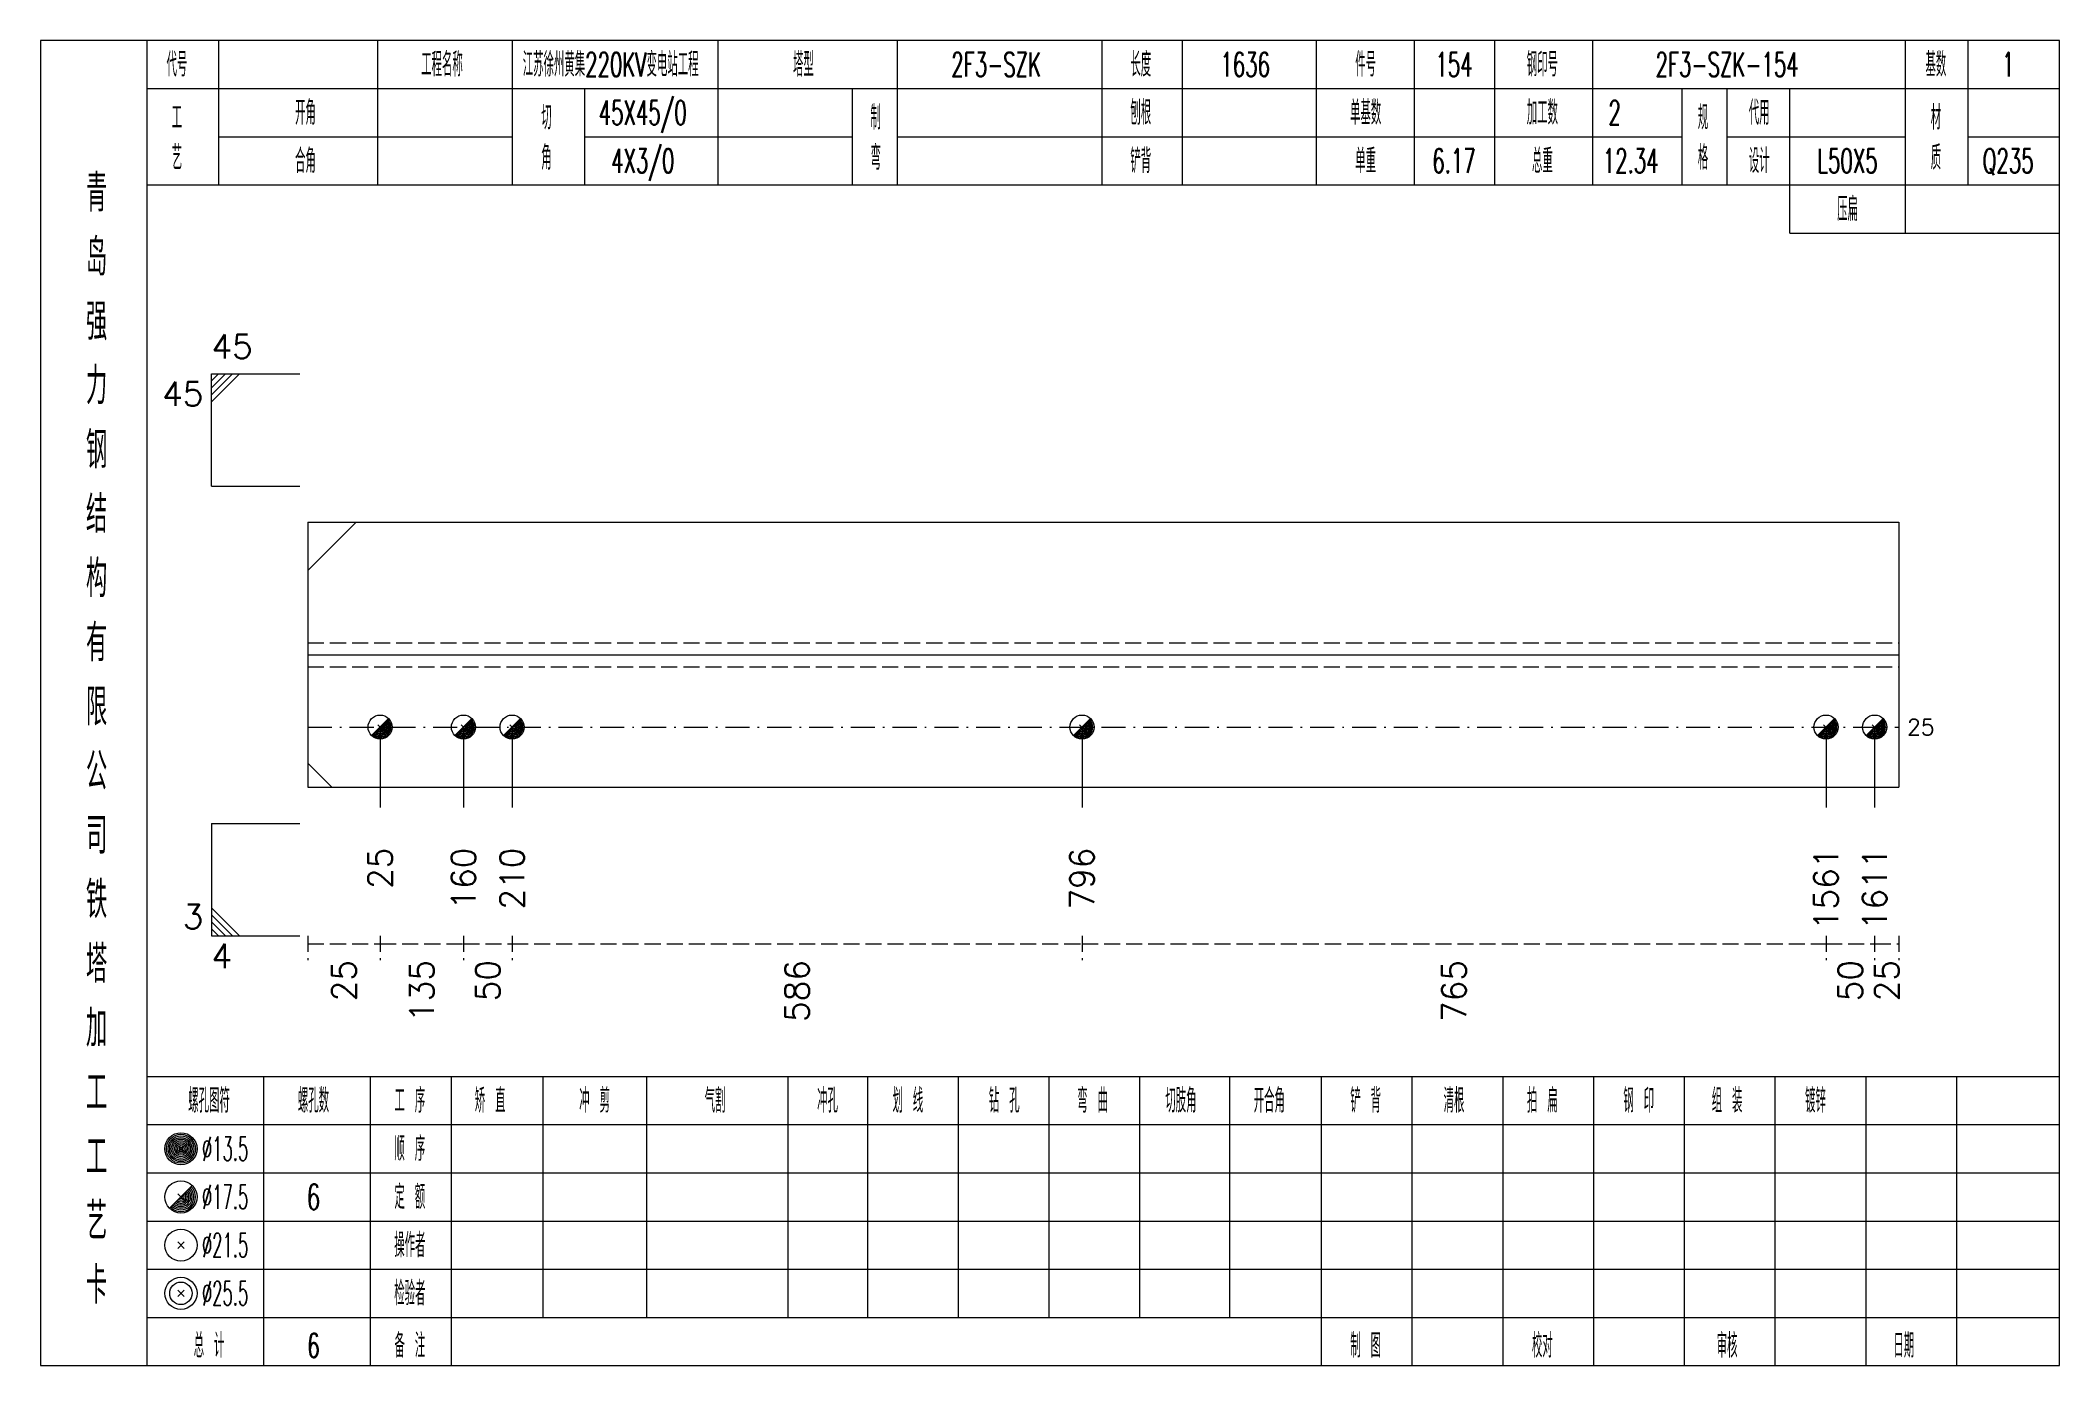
# Model space of a CAD drawing. Extents: x 0 to 4623, y -1159 to 4890.
# Drawn here: x 4048.2 to 4299.6, y 4275 to 4440 of the extents above; entities that cross this region are included whole.
import ezdxf
from ezdxf.enums import TextEntityAlignment as Align

# ---------------------------------------------------------------- set-up
doc = ezdxf.new("R2010")
doc.units = 0
doc.header["$MEASUREMENT"] = 0
doc.linetypes.add('一点画线', pattern=[5.2, 3, -1, 0.2, -1])
doc.linetypes.add('虚线', pattern=[2.75, 2, -0.75])
doc.layers.get('0').update_dxf_attribs({"linetype": 'CONTINUOUS', "lineweight": 25})
for name, color, linetype, lineweight in [('1', 7, 'CONTINUOUS', 25), ('4', 7, 'CONTINUOUS', 25), ('5', 7, 'CONTINUOUS', 25)]:
    doc.layers.add(name, color=color, linetype=linetype, lineweight=lineweight)
doc.styles.get("Standard").update_dxf_attribs({"font": 'simplex.shx', "width": 0.7, "height": 3, "bigfont": 'gbhzfs.shx'})

msp = doc.modelspace()

# ---------------------------------------------------------------- texts
at = {"color": 7, "linetype": 'Continuous', "lineweight": 13}
msp.add_text('45', height=3, dxfattribs=at).set_placement((4069.5, 4399.5), align=Align.BOTTOM_LEFT)
msp.add_text('45', height=3, dxfattribs=at).set_placement((4068.5, 4397.5), align=Align.TOP_RIGHT)
msp.add_text('25', height=2, dxfattribs=at).set_placement((4280.6, 4354.5), align=Align.MIDDLE_LEFT)
msp.add_text('3', height=3, dxfattribs=at).set_placement((4068.5, 4328.5), align=Align.BOTTOM_RIGHT)
msp.add_text('4', height=3, dxfattribs=at).set_placement((4069.5, 4327.5), align=Align.TOP_LEFT)
at = {"color": 8, "linetype": 'Continuous', "lineweight": 9}
for s, p in [('25', (4086, 4325.5)), ('135', (4095.687, 4325.5)), ('50', (4103.901, 4325.5)), ('586', (4142.407, 4325.5)), ('765', (4224.202, 4325.5)), ('50', (4273.546, 4325.5)), ('25', (4278.086, 4325.5))]:
    msp.add_text(s, height=3, rotation=90, dxfattribs=at).set_placement(p, align=Align.MIDDLE_RIGHT)
at = {"layer": '1', "color": 7, "linetype": 'Continuous', "lineweight": 13}
for s, p in [('25', (4090.5, 4339.5)), ('160', (4100.874, 4339.5)), ('210', (4106.928, 4339.5)), ('796', (4177.886, 4339.5)), ('1561', (4270.518, 4339.5)), ('1611', (4276.573, 4339.5))]:
    msp.add_text(s, height=3, rotation=90, dxfattribs=at).set_placement(p, align=Align.MIDDLE_RIGHT)
at = {"layer": '4', "color": 1, "linetype": 'Continuous', "lineweight": 13}
for s, height, width, p in [('代号', 3, 0.6, (4065.2, 4437)), ('工程名称', 3, 0.6, (4098.2, 4437)), ('江苏徐州黄集220KV变电站工程', 3, 0.6, (4119.2, 4437)), ('塔型', 3, 0.6, (4143.2, 4437)), ('2F3-SZK', 3, 0.6, (4167.2, 4437)), ('长度', 3, 0.6, (4185.2, 4437)), ('1636', 3, 0.6, (4198.2, 4437)), ('件号', 3, 0.6, (4213.2, 4437)), ('154', 3, 0.6, (4224.2, 4437)), ('钢印号', 3, 0.6, (4235.2, 4437)), ('2F3-SZK-154', 3, 0.6, (4258.2, 4437)), ('基数', 3, 0.6, (4284.2, 4437)), ('1', 3, 0.6, (4293.2, 4437)), ('开角', 3, 0.6, (4081.2, 4431)), ('45X45/0', 3, 0.6, (4123.2, 4431)), ('制', 3, 0.6, (4152.2, 4430.4)), ('刨根', 3, 0.6, (4185.2, 4431)), ('单基数', 3, 0.6, (4213.2, 4431)), ('加工数', 3, 0.6, (4235.2, 4431)), ('2', 3, 0.6, (4244.2, 4431)), ('代用', 3, 0.6, (4262.2, 4431)), ('材', 3, 0.6, (4284.2, 4430.4)), ('工', 3, 0.6, (4065.2, 4430.4)), ('切', 3, 0.6, (4111.2, 4430.4)), ('规', 3, 0.6, (4255.2, 4430.4)), ('艺', 3, 0.6, (4065.2, 4425.4)), ('角', 3, 0.6, (4111.2, 4425.4)), ('弯', 3, 0.6, (4152.2, 4425.4)), ('格', 3, 0.6, (4255.2, 4425.4)), ('质', 3, 0.6, (4284.2, 4425.4)), ('合角', 3, 0.6, (4081.2, 4425)), ('4X3/0', 3, 0.6, (4123.2, 4425)), ('铲背', 3, 0.6, (4185.2, 4425)), ('单重', 3, 0.6, (4213.2, 4425)), ('6.17', 3, 0.6, (4224.2, 4425)), ('总重', 3, 0.6, (4235.2, 4425)), ('12.34', 3, 0.6, (4246.2, 4425)), ('设计', 3, 0.6, (4262.2, 4425)), ('L50X5', 3, 0.6, (4273.2, 4425)), ('Q235', 3, 0.6, (4293.2, 4425)), ('青', 4.6, 0.8, (4055.2, 4421)), ('压扁', 3, 0.6, (4273.2, 4419)), ('岛', 4.6, 0.8, (4055.2, 4413)), ('强', 4.6, 0.8, (4055.2, 4405)), ('力', 4.6, 0.8, (4055.2, 4397)), ('钢', 4.6, 0.8, (4055.2, 4389)), ('结', 4.6, 0.8, (4055.2, 4381)), ('构', 4.6, 0.8, (4055.2, 4373)), ('有', 4.6, 0.8, (4055.2, 4365)), ('限', 4.6, 0.8, (4055.2, 4357)), ('公', 4.6, 0.8, (4055.2, 4349)), ('司', 4.6, 0.8, (4055.2, 4341)), ('铁', 4.6, 0.8, (4055.2, 4333)), ('塔', 4.6, 0.8, (4055.2, 4325)), ('加', 4.6, 0.8, (4055.2, 4317)), ('工', 4.6, 0.8, (4055.2, 4309)), ('螺孔图符', 3, 0.6, (4069.2, 4308)), ('螺孔数', 3, 0.6, (4082.2, 4308)), ('工 序', 3, 0.6, (4094.2, 4308)), ('矫 直', 3, 0.6, (4104.2, 4308)), ('冲 剪', 3, 0.6, (4117.2, 4308)), ('气割', 3, 0.6, (4132.2, 4308)), ('冲孔', 3, 0.6, (4146.2, 4308)), ('划 线', 3, 0.6, (4156.2, 4308)), ('钻 孔', 3, 0.6, (4168.2, 4308)), ('弯 曲', 3, 0.6, (4179.2, 4308)), ('切肢角', 3, 0.6, (4190.2, 4308)), ('开合角', 3, 0.6, (4201.2, 4308)), ('铲 背', 3, 0.6, (4213.2, 4308)), ('清根', 3, 0.6, (4224.2, 4308)), ('拍 扁', 3, 0.6, (4235.2, 4308)), ('钢 印', 3, 0.6, (4247.2, 4308)), ('组 装', 3, 0.6, (4258.2, 4308)), ('镀锌', 3, 0.6, (4269.2, 4308)), ('工', 4.6, 0.8, (4055.2, 4301)), ('%%C13.5', 3, 0.5, (4071.2, 4302)), ('顺 序', 3, 0.6, (4094.2, 4302)), ('%%C17.5', 3, 0.5, (4071.2, 4296)), ('6', 3.2, 0.6, (4082.2, 4296)), ('定 额', 3, 0.6, (4094.2, 4296)), ('艺', 4.6, 0.8, (4055.2, 4293)), ('%%C21.5', 3, 0.5, (4071.2, 4290)), ('操作者', 3, 0.6, (4094.2, 4290)), ('卡', 4.6, 0.8, (4055.2, 4285)), ('%%C25.5', 3, 0.5, (4071.2, 4284)), ('检验者', 3, 0.6, (4094.2, 4284)), ('总 计', 3, 0.6, (4069.2, 4277.5)), ('6', 3, 0.6, (4082.2, 4277.5)), ('备 注', 3, 0.6, (4094.2, 4277.5)), ('制 图', 3, 0.6, (4213.2, 4277.5)), ('校对', 3, 0.6, (4235.2, 4277.5)), ('审核', 3, 0.6, (4258.2, 4277.5)), ('日期', 3, 0.6, (4280.2, 4277.5))]:
    msp.add_text(s, height=height, dxfattribs=dict(at, width=width)).set_placement(p, align=Align.MIDDLE_CENTER)

# ---------------------------------------------------------------- blocks, each defined once
blk = doc.blocks.new('孔17.5')
at = {"layer": '5', "color": 7, "linetype": 'Continuous', "lineweight": 13}
for p, q in [((-0.707, -0.707), (0.707, 0.707)), ((-0.2, 0.2), (0.2, -0.2))]:
    blk.add_line(p, q, dxfattribs=at)
blk.add_circle((0, 0), 1, dxfattribs=at)
for radius in [0.9, 0.8, 0.7, 0.6, 0.5, 0.4, 0.3, 0.2, 0.1]:
    blk.add_arc((0, 0), radius, 225, 45, dxfattribs=at)

# ---------------------------------------------------------------- linework, layer by layer
at = {"color": 7, "linetype": 'Continuous', "lineweight": 13}
for p, q in [((4069.5, 4398.5), (4080.5, 4398.5)), ((4069.5, 4384.5), (4069.5, 4398.5)), ((4070.375, 4398.5), (4069.5, 4397.625)), ((4071.25, 4398.5), (4069.5, 4396.75)), ((4072.125, 4398.5), (4069.5, 4395.875)), ((4073, 4398.5), (4069.5, 4395)), ((4069.5, 4384.5), (4080.5, 4384.5)), ((4081.5, 4374), (4087.5, 4380)), ((4090.5, 4354.5), (4090.5, 4344.5)), ((4100.874, 4354.5), (4100.874, 4344.5)), ((4106.928, 4354.5), (4106.928, 4344.5)), ((4177.886, 4354.5), (4177.886, 4344.5)), ((4270.518, 4354.5), (4270.518, 4344.5)), ((4276.573, 4354.5), (4276.573, 4344.5)), ((4081.5, 4350), (4084.5, 4347)), ((4069.5, 4342.5), (4080.5, 4342.5)), ((4069.5, 4342.5), (4069.5, 4328.5)), ((4073, 4328.5), (4069.5, 4332)), ((4072.125, 4328.5), (4069.5, 4331.125)), ((4071.25, 4328.5), (4069.5, 4330.25)), ((4070.375, 4328.5), (4069.5, 4329.375)), ((4069.5, 4328.5), (4080.5, 4328.5))]:
    msp.add_line(p, q, dxfattribs=at)
at = {"color": 7, "linetype": 'Continuous', "lineweight": 18}
for p, q in [((4081.5, 4380), (4081.5, 4347)), ((4081.5, 4380), (4279.6, 4380)), ((4279.6, 4380), (4279.6, 4347)), ((4081.5, 4363.5), (4279.6, 4363.5))]:
    msp.add_line(p, q, dxfattribs=at)
at = {"color": 1, "linetype": '虚线', "lineweight": 18}
for p, q in [((4081.5, 4365), (4279.6, 4365)), ((4081.5, 4362), (4279.6, 4362))]:
    msp.add_line(p, q, dxfattribs=at)
at = {"color": 3, "linetype": '一点画线', "lineweight": 13}
msp.add_line((4081.5, 4354.5), (4279.6, 4354.5), dxfattribs=at)
at = {"color": 8, "linetype": '虚线', "lineweight": 9}
for p, q in [((4081.5, 4328.5), (4081.5, 4325.5)), ((4081.5, 4327.5), (4090.5, 4327.5)), ((4090.5, 4328.5), (4090.5, 4325.5)), ((4090.5, 4328.5), (4090.5, 4325.5)), ((4090.5, 4327.5), (4100.874, 4327.5)), ((4100.874, 4328.5), (4100.874, 4325.5)), ((4100.874, 4328.5), (4100.874, 4325.5)), ((4100.874, 4327.5), (4106.928, 4327.5)), ((4106.928, 4328.5), (4106.928, 4325.5)), ((4106.928, 4328.5), (4106.928, 4325.5)), ((4106.928, 4327.5), (4177.886, 4327.5)), ((4177.886, 4328.5), (4177.886, 4325.5)), ((4177.886, 4328.5), (4177.886, 4325.5)), ((4177.886, 4327.5), (4270.518, 4327.5)), ((4270.518, 4328.5), (4270.518, 4325.5)), ((4270.518, 4328.5), (4270.518, 4325.5)), ((4270.518, 4327.5), (4276.573, 4327.5)), ((4276.573, 4328.5), (4276.573, 4325.5)), ((4276.573, 4328.5), (4276.573, 4325.5)), ((4276.573, 4327.5), (4279.6, 4327.5)), ((4279.6, 4328.5), (4279.6, 4325.5))]:
    msp.add_line(p, q, dxfattribs=at)
at = {"layer": '1', "color": 7, "linetype": 'Continuous', "lineweight": 18}
msp.add_line((4081.5, 4347), (4279.6, 4347), dxfattribs=at)
at = {"layer": '4', "color": 1, "linetype": 'Continuous', "lineweight": 18}
for p, q in [((4061.5, 4275), (4061.5, 4440)), ((4070.4, 4422), (4070.4, 4440)), ((4090.2, 4422), (4090.2, 4440)), ((4107, 4422), (4107, 4440)), ((4132.6, 4422), (4132.6, 4440)), ((4154.9, 4422), (4154.9, 4440)), ((4180.4, 4422), (4180.4, 4440)), ((4190.4, 4422), (4190.4, 4440)), ((4207.1, 4422), (4207.1, 4440)), ((4219.3, 4422), (4219.3, 4440)), ((4229.3, 4422), (4229.3, 4440)), ((4241.5, 4422), (4241.5, 4440)), ((4280.4, 4416), (4280.4, 4440)), ((4288.2, 4422), (4288.2, 4440)), ((4061.5, 4434), (4299.6, 4434)), ((4116, 4422), (4116, 4434)), ((4149.3, 4422), (4149.3, 4434)), ((4252.6, 4422), (4252.6, 4434)), ((4258.2, 4422), (4258.2, 4434)), ((4266, 4416), (4266, 4434)), ((4070.4, 4428), (4107, 4428)), ((4116, 4428), (4149.3, 4428)), ((4154.9, 4428), (4252.6, 4428)), ((4258.2, 4428), (4280.4, 4428)), ((4288.2, 4428), (4299.6, 4428)), ((4061.5, 4422), (4299.6, 4422)), ((4266, 4416), (4299.6, 4416)), ((4061.5, 4311), (4299.6, 4311)), ((4076, 4275), (4076, 4311)), ((4089.3, 4275), (4089.3, 4311)), ((4099.4, 4275), (4099.4, 4311)), ((4110.8, 4281), (4110.8, 4311)), ((4123.7, 4281), (4123.7, 4311)), ((4141.3, 4281), (4141.3, 4311)), ((4151.2, 4281), (4151.2, 4311)), ((4162.5, 4281), (4162.5, 4311)), ((4173.8, 4281), (4173.8, 4311)), ((4185.1, 4281), (4185.1, 4311)), ((4196.3, 4281), (4196.3, 4311)), ((4207.7, 4281), (4207.7, 4311)), ((4219, 4281), (4219, 4311)), ((4230.3, 4281), (4230.3, 4311)), ((4241.6, 4281), (4241.6, 4311)), ((4252.9, 4281), (4252.9, 4311)), ((4264.2, 4281), (4264.2, 4311)), ((4275.5, 4281), (4275.5, 4311)), ((4286.8, 4281), (4286.8, 4311)), ((4061.5, 4305), (4299.6, 4305)), ((4061.5, 4299), (4299.6, 4299)), ((4061.5, 4293), (4299.6, 4293)), ((4061.5, 4287), (4299.6, 4287)), ((4061.5, 4281), (4299.6, 4281)), ((4207.7, 4275), (4207.7, 4281)), ((4219, 4275), (4219, 4281)), ((4230.3, 4275), (4230.3, 4281)), ((4241.6, 4275), (4241.6, 4281)), ((4252.9, 4275), (4252.9, 4281)), ((4264.2, 4275), (4264.2, 4281)), ((4275.5, 4275), (4275.5, 4281)), ((4286.8, 4275), (4286.8, 4281))]:
    msp.add_line(p, q, dxfattribs=at)
at = {"layer": '4', "color": 7, "linetype": 'Continuous', "lineweight": 13}
for p, q in [((4065.5, 4301.8), (4065.9, 4302.2)), ((4065.9, 4301.8), (4065.5, 4302.2)), ((4064.286, 4294.586), (4067.114, 4297.414)), ((4065.3, 4296.4), (4066.1, 4295.6)), ((4065.3, 4289.6), (4066.1, 4290.4)), ((4065.3, 4290.4), (4066.1, 4289.6)), ((4065.3, 4283.6), (4066.1, 4284.4)), ((4065.3, 4284.4), (4066.1, 4283.6))]:
    msp.add_line(p, q, dxfattribs=at)
at = {"layer": '4', "color": 1, "linetype": 'Continuous', "lineweight": 18}
msp.add_lwpolyline([(4048.2, 4440), (4048.2, 4275), (4299.6, 4275), (4299.6, 4440)], close=True, dxfattribs=at)
at = {"layer": '4', "color": 7, "linetype": 'Continuous', "lineweight": 13}
for centre, radius in [((4065.7, 4302), 2), ((4065.7, 4302), 1.8), ((4065.7, 4302), 1.6), ((4065.7, 4302), 1.4), ((4065.7, 4302), 1.2), ((4065.7, 4302), 1), ((4065.7, 4302), 0.8), ((4065.7, 4302), 0.6), ((4065.7, 4302), 0.4), ((4065.7, 4302), 0.2), ((4065.7, 4296), 2), ((4065.7, 4290), 2), ((4065.7, 4284), 2), ((4065.7, 4284), 1.4)]:
    msp.add_circle(centre, radius, dxfattribs=at)
for radius in [1.8, 1.6, 1.4, 1.2, 1, 0.8, 0.6, 0.4, 0.2]:
    msp.add_arc((4065.7, 4296), radius, 225, 45, dxfattribs=at)

# ---------------------------------------------------------------- block references
at = {"layer": '1', "color": 7, "linetype": 'Continuous', "lineweight": 13, "xscale": 1.5, "yscale": 1.5, "zscale": 1.5}
for p in [(4090.5, 4354.5), (4100.874, 4354.5), (4106.928, 4354.5), (4177.886, 4354.5), (4270.518, 4354.5), (4276.573, 4354.5)]:
    msp.add_blockref('孔17.5', p, dxfattribs=at)

msp.set_redraw_order([(e.dxf.handle, doc.entitydb.next_handle()) for e in msp.query("TEXT MTEXT ATTDEF DIMENSION ARC_DIMENSION")])  # texts and dimensions are drawn at this point

doc.saveas('drawing.dxf')
